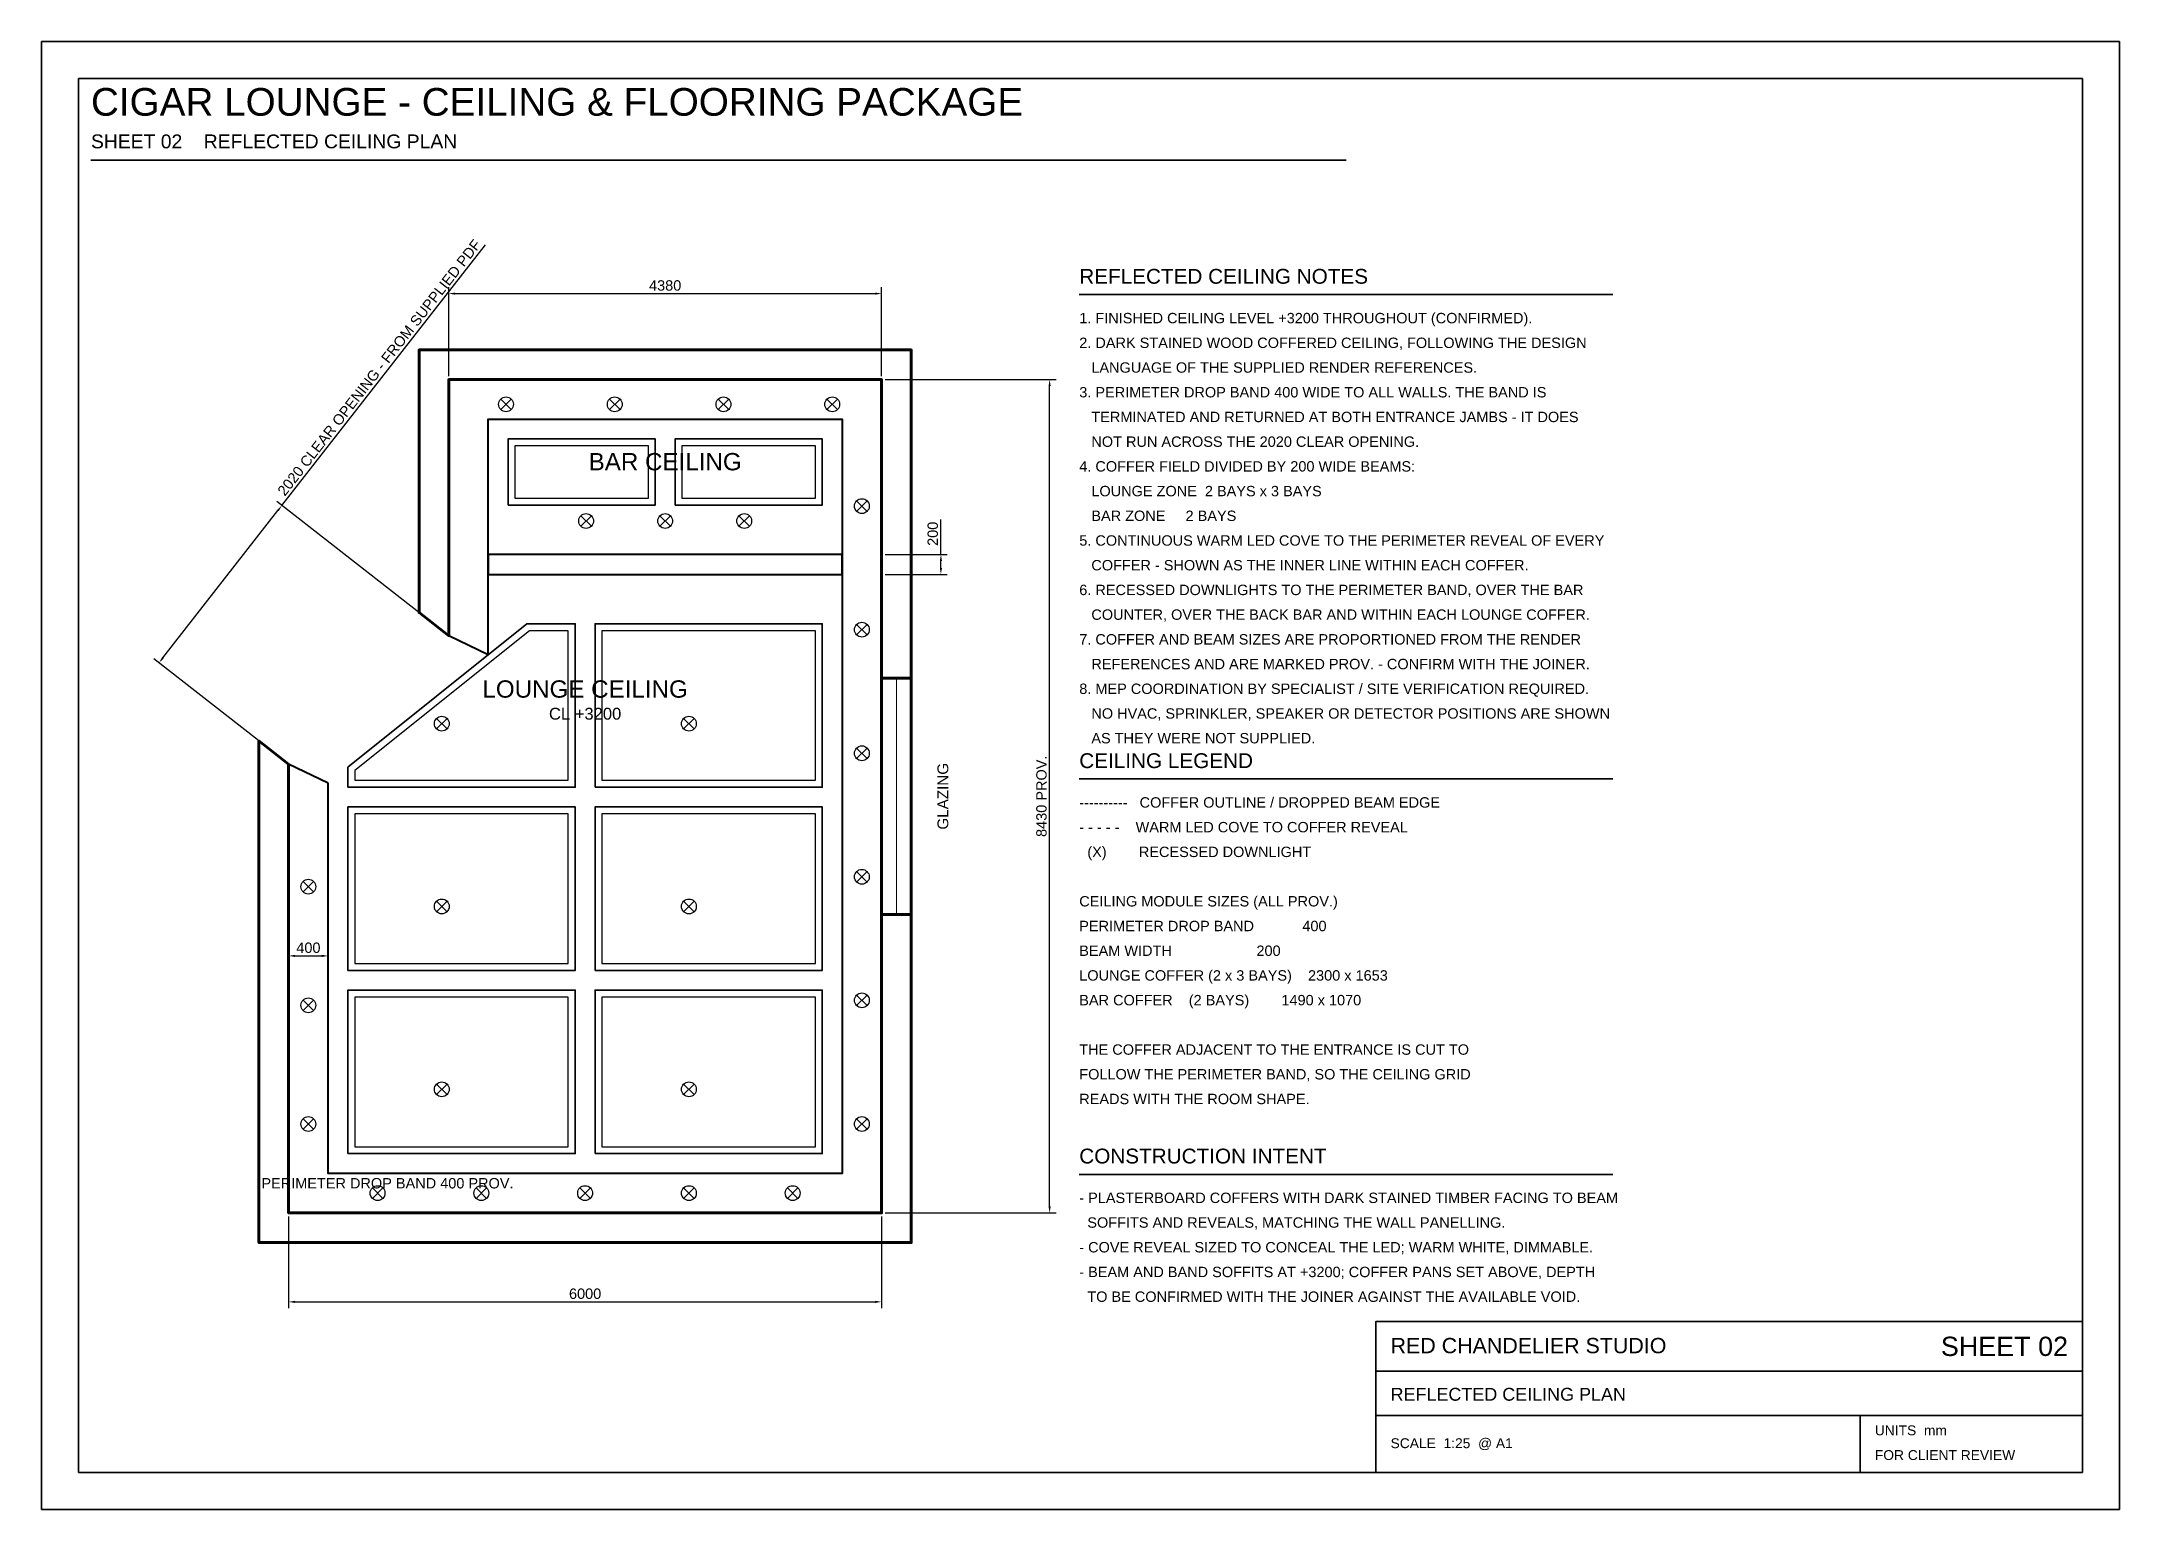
# Model space of a CAD drawing. Header units: millimetres. Extents: x 0 to 96025, y 0 to 14850.
# Drawn here: x 25000 to 46025, y 0 to 14850 of the extents above; entities that cross this region are included whole.
import ezdxf
from ezdxf.enums import TextEntityAlignment as Align

# ---------------------------------------------------------------- set-up
doc = ezdxf.new("R2010")
doc.units = ezdxf.units.MM
for name, color, linetype, lineweight in [('01-WALL', 7, 'Continuous', 60), ('04-RUG', 9, 'Continuous', 18), ('05-CEILING-OUTLINE', 7, 'Continuous', 50), ('06-CEILING-COFFER', 4, 'Continuous', 35), ('07-CEILING-BEAM', 6, 'Continuous', 40), ('08-CEILING-LIGHTING', 2, 'Continuous', 25), ('11-DIMENSIONS', 7, 'Continuous', 18), ('12-TEXT-NOTES', 7, 'Continuous', 18), ('17-SHEET-BORDER', 7, 'Continuous', 35)]:
    doc.layers.add(name, color=color, linetype=linetype, lineweight=lineweight)
doc.styles.add('CL-TEXT', font='arial.ttf')
doc.dimstyles.new('CL-DIM', dxfattribs={"dimtxt": 105, "dimasz": 65, "dimexe": 65, "dimexo": 35, "dimgap": 28, "dimtad": 1, "dimdec": 0, "dimtxsty": 'CL-TEXT', "dimcen": 2.5, "dimclrd": 256, "dimclre": 256, "dimclrt": 256, "dimadec": 0, "dimazin": 0, "dimtfac": 1, "dimtmove": 0, "dimatfit": 3, "dimfxl": 1, "dimarcsym": 0})

msp = doc.modelspace()

# ---------------------------------------------------------------- texts
at = {"layer": '12-TEXT-NOTES', "style": 'CL-TEXT'}
for s, height, p in [('CIGAR LOUNGE - CEILING & FLOORING PACKAGE', 280, (25500, 14100)), ('SHEET 02    REFLECTED CEILING PLAN', 140, (25500, 13770)), ('REFLECTED CEILING NOTES', 150, (35500, 12400)), ('1. FINISHED CEILING LEVEL +3200 THROUGHOUT (CONFIRMED).', 105, (35500, 12000)), ('2. DARK STAINED WOOD COFFERED CEILING, FOLLOWING THE DESIGN', 105, (35500, 11750)), ('   LANGUAGE OF THE SUPPLIED RENDER REFERENCES.', 105, (35500, 11500)), ('3. PERIMETER DROP BAND 400 WIDE TO ALL WALLS. THE BAND IS', 105, (35500, 11250)), ('   TERMINATED AND RETURNED AT BOTH ENTRANCE JAMBS - IT DOES', 105, (35500, 11000)), ('   NOT RUN ACROSS THE 2020 CLEAR OPENING.', 105, (35500, 10750)), ('4. COFFER FIELD DIVIDED BY 200 WIDE BEAMS:', 105, (35500, 10500)), ('   LOUNGE ZONE  2 BAYS x 3 BAYS', 105, (35500, 10250)), ('   BAR ZONE     2 BAYS', 105, (35500, 10000)), ('5. CONTINUOUS WARM LED COVE TO THE PERIMETER REVEAL OF EVERY', 105, (35500, 9750)), ('   COFFER - SHOWN AS THE INNER LINE WITHIN EACH COFFER.', 105, (35500, 9500)), ('6. RECESSED DOWNLIGHTS TO THE PERIMETER BAND, OVER THE BAR', 105, (35500, 9250)), ('   COUNTER, OVER THE BACK BAR AND WITHIN EACH LOUNGE COFFER.', 105, (35500, 9000)), ('7. COFFER AND BEAM SIZES ARE PROPORTIONED FROM THE RENDER', 105, (35500, 8750)), ('   REFERENCES AND ARE MARKED PROV. - CONFIRM WITH THE JOINER.', 105, (35500, 8500)), ('8. MEP COORDINATION BY SPECIALIST / SITE VERIFICATION REQUIRED.', 105, (35500, 8250)), ('   NO HVAC, SPRINKLER, SPEAKER OR DETECTOR POSITIONS ARE SHOWN', 105, (35500, 8000)), ('   AS THEY WERE NOT SUPPLIED.', 105, (35500, 7750)), ('CEILING LEGEND', 150, (35500, 7500)), ('----------   COFFER OUTLINE / DROPPED BEAM EDGE', 105, (35500, 7100)), ('- - - - -    WARM LED COVE TO COFFER REVEAL', 105, (35500, 6850)), ('  (X)        RECESSED DOWNLIGHT', 105, (35500, 6600)), ('CEILING MODULE SIZES (ALL PROV.)', 105, (35500, 6100)), ('PERIMETER DROP BAND            400', 105, (35500, 5850)), ('BEAM WIDTH                     200', 105, (35500, 5600)), ('LOUNGE COFFER (2 x 3 BAYS)    2300 x 1653', 105, (35500, 5350)), ('BAR COFFER    (2 BAYS)        1490 x 1070', 105, (35500, 5100)), ('THE COFFER ADJACENT TO THE ENTRANCE IS CUT TO', 105, (35500, 4600)), ('FOLLOW THE PERIMETER BAND, SO THE CEILING GRID', 105, (35500, 4350)), ('READS WITH THE ROOM SHAPE.', 105, (35500, 4100)), ('CONSTRUCTION INTENT', 150, (35500, 3500)), ('- PLASTERBOARD COFFERS WITH DARK STAINED TIMBER FACING TO BEAM', 105, (35500, 3100)), ('  SOFFITS AND REVEALS, MATCHING THE WALL PANELLING.', 105, (35500, 2850)), ('- COVE REVEAL SIZED TO CONCEAL THE LED; WARM WHITE, DIMMABLE.', 105, (35500, 2600)), ('- BEAM AND BAND SOFFITS AT +3200; COFFER PANS SET ABOVE, DEPTH', 105, (35500, 2350)), ('  TO BE CONFIRMED WITH THE JOINER AGAINST THE AVAILABLE VOID.', 105, (35500, 2100)), ('RED CHANDELIER STUDIO', 155, (38650, 1580)), ('REFLECTED CEILING PLAN', 130, (38650, 1100)), ('UNITS  mm', 100, (43550, 750)), ('SCALE  1:25  @ A1', 100, (38650, 620)), ('FOR CLIENT REVIEW', 100, (43550, 500))]:
    msp.add_text(s, height=height, dxfattribs=at).set_placement(p)
for s, height, p in [('BAR CEILING', 175, (31310, 10600)), ('LOUNGE CEILING', 175, (30500, 8300)), ('CL +3200', 120, (30500, 8050)), ('PERIMETER DROP BAND 400 PROV.', 105, (28500, 3300))]:
    msp.add_text(s, height=height, dxfattribs=at).set_placement(p, align=Align.MIDDLE_CENTER)
msp.add_text('GLAZING', height=110, rotation=90, dxfattribs=at).set_placement((34120, 7215), align=Align.MIDDLE_CENTER)
msp.add_text('SHEET 02', height=195, dxfattribs=at).set_placement((45505, 1650), align=Align.MIDDLE_RIGHT)

# ---------------------------------------------------------------- blocks, each defined once
blk = doc.blocks.new('CL-DOWNLIGHT')
for p, q in [((-53, -53), (53, 53)), ((-53, 53), (53, -53))]:
    blk.add_line(p, q)
blk.add_circle((0, 0), 75)
blk = doc.blocks.new('*D10')
at = {"layer": '11-DIMENSIONS', "lineweight": -2, "transparency": 16777216}
for p, q in [((27500, 2965), (27500, 2035)), ((33500, 2965), (33500, 2035)), ((27565, 2100), (33435, 2100))]:
    blk.add_line(p, q, dxfattribs=at)
at = {"layer": '11-DIMENSIONS', "transparency": 16777216}
for points in [[(27565, 2111), (27565, 2089), (27500, 2100)], [(33435, 2111), (33435, 2089), (33500, 2100)]]:
    blk.add_solid(points, dxfattribs=at)
at = {"layer": 'Defpoints', "color": 0, "transparency": 16777216}
for p in [(27500, 3000), (33500, 3000), (33500, 2100)]:
    blk.add_point(p, dxfattribs=at)
at = {"layer": '11-DIMENSIONS', "transparency": 16777216, "insert": (30500, 2182), "char_height": 105, "attachment_point": 5, "style": 'CL-TEXT'}
blk.add_mtext('6000', dxfattribs=at)
blk = doc.blocks.new('*D11')
at = {"layer": '11-DIMENSIONS', "lineweight": -2, "transparency": 16777216}
for p, q in [((29120, 11465), (29120, 12365)), ((29185, 12300), (33435, 12300)), ((33500, 11465), (33500, 12365))]:
    blk.add_line(p, q, dxfattribs=at)
at = {"layer": '11-DIMENSIONS', "transparency": 16777216}
for points in [[(29185, 12311), (29185, 12289), (29120, 12300)], [(33435, 12311), (33435, 12289), (33500, 12300)]]:
    blk.add_solid(points, dxfattribs=at)
at = {"layer": 'Defpoints', "color": 0, "transparency": 16777216}
for p in [(33500, 12300), (29120, 11430), (33500, 11430)]:
    blk.add_point(p, dxfattribs=at)
at = {"layer": '11-DIMENSIONS', "transparency": 16777216, "insert": (31310, 12382), "char_height": 105, "attachment_point": 5, "style": 'CL-TEXT'}
blk.add_mtext('4380', dxfattribs=at)
blk = doc.blocks.new('*D12')
at = {"layer": '11-DIMENSIONS', "lineweight": -2, "transparency": 16777216}
for p, q in [((33535, 11430), (35265, 11430)), ((35200, 3065), (35200, 11365)), ((33535, 3000), (35265, 3000))]:
    blk.add_line(p, q, dxfattribs=at)
at = {"layer": '11-DIMENSIONS', "transparency": 16777216}
for points in [[(35189, 11365), (35211, 11365), (35200, 11430)], [(35189, 3065), (35211, 3065), (35200, 3000)]]:
    blk.add_solid(points, dxfattribs=at)
at = {"layer": 'Defpoints', "color": 0, "transparency": 16777216}
for p in [(33500, 11430), (35200, 11430), (33500, 3000)]:
    blk.add_point(p, dxfattribs=at)
at = {"layer": '11-DIMENSIONS', "transparency": 16777216, "insert": (35118, 7215), "char_height": 105, "attachment_point": 5, "rotation": 90, "style": 'CL-TEXT'}
blk.add_mtext('8430 PROV.', dxfattribs=at)
blk = doc.blocks.new('*D13')
at = {"layer": '11-DIMENSIONS', "lineweight": -2, "transparency": 16777216}
for p, q in [((27432, 10157), (29492, 12794)), ((26228, 8616), (27392, 10106)), ((29092, 8860), (27381, 10197)), ((27472, 7562), (26137, 8605))]:
    blk.add_line(p, q, dxfattribs=at)
at = {"layer": '11-DIMENSIONS', "transparency": 16777216}
for points in [[(27383, 10112), (27400, 10099), (27432, 10157)], [(26220, 8623), (26237, 8609), (26188, 8565)]]:
    blk.add_solid(points, dxfattribs=at)
at = {"layer": 'Defpoints', "color": 0, "transparency": 16777216}
for p in [(27432, 10157), (29120, 8838), (27500, 7540)]:
    blk.add_point(p, dxfattribs=at)
at = {"layer": '11-DIMENSIONS', "transparency": 16777216, "insert": (28417, 11551), "char_height": 105, "attachment_point": 5, "rotation": 52, "style": 'CL-TEXT'}
blk.add_mtext('2020 CLEAR OPENING - FROM SUPPLIED PDF', dxfattribs=at)
blk = doc.blocks.new('*D14')
at = {"layer": '11-DIMENSIONS', "lineweight": -2, "transparency": 16777216}
for p, q in [((27500, 3435), (27500, 5665)), ((27565, 5600), (27835, 5600)), ((27900, 3435), (27900, 5665))]:
    blk.add_line(p, q, dxfattribs=at)
at = {"layer": '11-DIMENSIONS', "transparency": 16777216}
for points in [[(27565, 5611), (27565, 5589), (27500, 5600)], [(27835, 5611), (27835, 5589), (27900, 5600)]]:
    blk.add_solid(points, dxfattribs=at)
at = {"layer": 'Defpoints', "color": 0, "transparency": 16777216}
for p in [(27900, 5600), (27500, 3400), (27900, 3400)]:
    blk.add_point(p, dxfattribs=at)
at = {"layer": '11-DIMENSIONS', "transparency": 16777216, "insert": (27700, 5682), "char_height": 105, "attachment_point": 5, "style": 'CL-TEXT'}
blk.add_mtext('400', dxfattribs=at)
blk = doc.blocks.new('*D15')
at = {"layer": '11-DIMENSIONS', "lineweight": -2, "transparency": 16777216}
for p, q in [((34100, 9660), (34100, 10014)), ((33535, 9660), (34165, 9660)), ((34100, 9525), (34100, 9595)), ((33535, 9460), (34165, 9460))]:
    blk.add_line(p, q, dxfattribs=at)
at = {"layer": '11-DIMENSIONS', "transparency": 16777216}
for points in [[(34089, 9595), (34111, 9595), (34100, 9660)], [(34089, 9525), (34111, 9525), (34100, 9460)]]:
    blk.add_solid(points, dxfattribs=at)
at = {"layer": 'Defpoints', "color": 0, "transparency": 16777216}
for p in [(33500, 9660), (34100, 9660), (33500, 9460)]:
    blk.add_point(p, dxfattribs=at)
at = {"layer": '11-DIMENSIONS', "transparency": 16777216, "insert": (34018, 9870), "char_height": 105, "attachment_point": 5, "rotation": 90, "style": 'CL-TEXT'}
blk.add_mtext('200', dxfattribs=at)

# ---------------------------------------------------------------- dimensions: what is measured, and where the dimension line sits
at = {"layer": '11-DIMENSIONS'}
for base, p1, p2, angle, text, picture, middle in [((27432, 10156.8), (27500, 7540), (29120, 8838), 52, '2020 CLEAR OPENING - FROM SUPPLIED PDF', '*D13', (28417.1, 11551.5)), ((35200, 11430), (33500, 3000), (33500, 11430), 90, '8430 PROV.', '*D12', (35117.6, 7215)), ((34100, 9660), (33500, 9460), (33500, 9660), 90, '200', '*D15', (34018.4, 9869.7))]:
    dim = msp.add_linear_dim(base=base, p1=p1, p2=p2, angle=angle, text=text, dimstyle='CL-DIM', dxfattribs=at)
    dim.commit()
    dim.dimension.update_dxf_attribs({"geometry": picture, "text_midpoint": middle})
for base, p1, p2, picture, middle in [((33500, 12300), (29120, 11430), (33500, 11430), '*D11', (31310, 12381.6)), ((27900, 5600), (27500, 3400), (27900, 3400), '*D14', (27700, 5681.6)), ((33500, 2100), (27500, 3000), (33500, 3000), '*D10', (30500, 2181.6))]:
    dim = msp.add_linear_dim(base=base, p1=p1, p2=p2, dimstyle='CL-DIM', dxfattribs=at)
    dim.commit()
    dim.dimension.update_dxf_attribs({"geometry": picture, "text_midpoint": middle})

# ---------------------------------------------------------------- linework, layer by layer
at = {"layer": '01-WALL'}
for p, q in [((33500, 8410), (33800, 8410)), ((33500, 6020), (33800, 6020))]:
    msp.add_line(p, q, dxfattribs=at)
msp.add_lwpolyline([(27500, 7540), (27500, 3000), (33500, 3000), (33500, 11430), (29120, 11430), (29120, 8838), (28820, 9072.4), (28820, 11730), (33800, 11730), (33800, 2700), (27200, 2700), (27200, 7774.4)], close=True, dxfattribs=at)
at = {"layer": '04-RUG'}
msp.add_line((33650, 6020), (33650, 8410), dxfattribs=at)
at = {"layer": '05-CEILING-OUTLINE'}
msp.add_lwpolyline([(29120, 8838), (29120, 11430), (33500, 11430), (33500, 3000), (27500, 3000), (27500, 7540)], dxfattribs=at)
at = {"layer": '06-CEILING-COFFER'}
for points in [[(29720, 10160), (31210, 10160), (31210, 10830), (29720, 10830)], [(31410, 10160), (32900, 10160), (32900, 10830), (31410, 10830)], [(28100, 7306.7), (30400, 7306.7), (30400, 8960), (29911.8, 8960), (28100, 7508.3)], [(30600, 7306.7), (32900, 7306.7), (32900, 8960), (30600, 8960)], [(28100, 5453.3), (30400, 5453.3), (30400, 7106.7), (28100, 7106.7)], [(30600, 5453.3), (32900, 5453.3), (32900, 7106.7), (30600, 7106.7)], [(28100, 3600), (30400, 3600), (30400, 5253.3), (28100, 5253.3)], [(30600, 3600), (32900, 3600), (32900, 5253.3), (30600, 5253.3)]]:
    msp.add_lwpolyline(points, close=True, dxfattribs=at)
at = {"layer": '07-CEILING-BEAM'}
for p, q in [((29520, 8646), (29120, 8838)), ((27900, 7348), (27500, 7540))]:
    msp.add_line(p, q, dxfattribs=at)
msp.add_lwpolyline([(29520, 8646), (29520, 11030), (33100, 11030), (33100, 3400), (27900, 3400), (27900, 7348)], dxfattribs=at)
msp.add_lwpolyline([(29520, 9460), (33100, 9460), (33100, 9660), (29520, 9660)], close=True, dxfattribs=at)
at = {"layer": '08-CEILING-LIGHTING'}
for points in [[(29790, 10230), (31140, 10230), (31140, 10760), (29790, 10760)], [(31480, 10230), (32830, 10230), (32830, 10760), (31480, 10760)], [(28170, 7376.7), (30330, 7376.7), (30330, 8890), (29936.4, 8890), (28170, 7474.7)], [(30670, 7376.7), (32830, 7376.7), (32830, 8890), (30670, 8890)], [(28170, 5523.3), (30330, 5523.3), (30330, 7036.7), (28170, 7036.7)], [(30670, 5523.3), (32830, 5523.3), (32830, 7036.7), (30670, 7036.7)], [(28170, 3670), (30330, 3670), (30330, 5183.3), (28170, 5183.3)], [(30670, 3670), (32830, 3670), (32830, 5183.3), (30670, 5183.3)]]:
    msp.add_lwpolyline(points, close=True, dxfattribs=at)
at = {"layer": '17-SHEET-BORDER'}
for p, q in [((25500, 13650), (38200, 13650)), ((35500, 12290), (40900, 12290)), ((35500, 7390), (40900, 7390)), ((35500, 3390), (40900, 3390)), ((38500, 1400), (45650, 1400)), ((38500, 950), (45650, 950)), ((43400, 375), (43400, 950))]:
    msp.add_line(p, q, dxfattribs=at)
for points in [[(25000, 0), (46025, 0), (46025, 14850), (25000, 14850)], [(25375, 375), (45650, 375), (45650, 14475), (25375, 14475)], [(38500, 375), (45650, 375), (45650, 1900), (38500, 1900)]]:
    msp.add_lwpolyline(points, close=True, dxfattribs=at)

# ---------------------------------------------------------------- block references
at = {"layer": '08-CEILING-LIGHTING'}
for p in [(29700, 11180), (30800, 11180), (31900, 11180), (33000, 11180), (33300, 10150), (30510, 10000), (31310, 10000), (32110, 10000), (33300, 8900), (29050, 7950), (31550, 7950), (33300, 7650), (27700, 6300), (33300, 6400), (29050, 6100), (31550, 6100), (27700, 5100), (33300, 5150), (29050, 4250), (31550, 4250), (27700, 3900), (33300, 3900), (28400, 3200), (29450, 3200), (30500, 3200), (31550, 3200), (32600, 3200)]:
    msp.add_blockref('CL-DOWNLIGHT', p, dxfattribs=at)

msp.set_redraw_order([(e.dxf.handle, doc.entitydb.next_handle()) for e in msp.query("TEXT MTEXT ATTDEF DIMENSION ARC_DIMENSION")])  # texts and dimensions are drawn at this point

doc.saveas('drawing.dxf')
